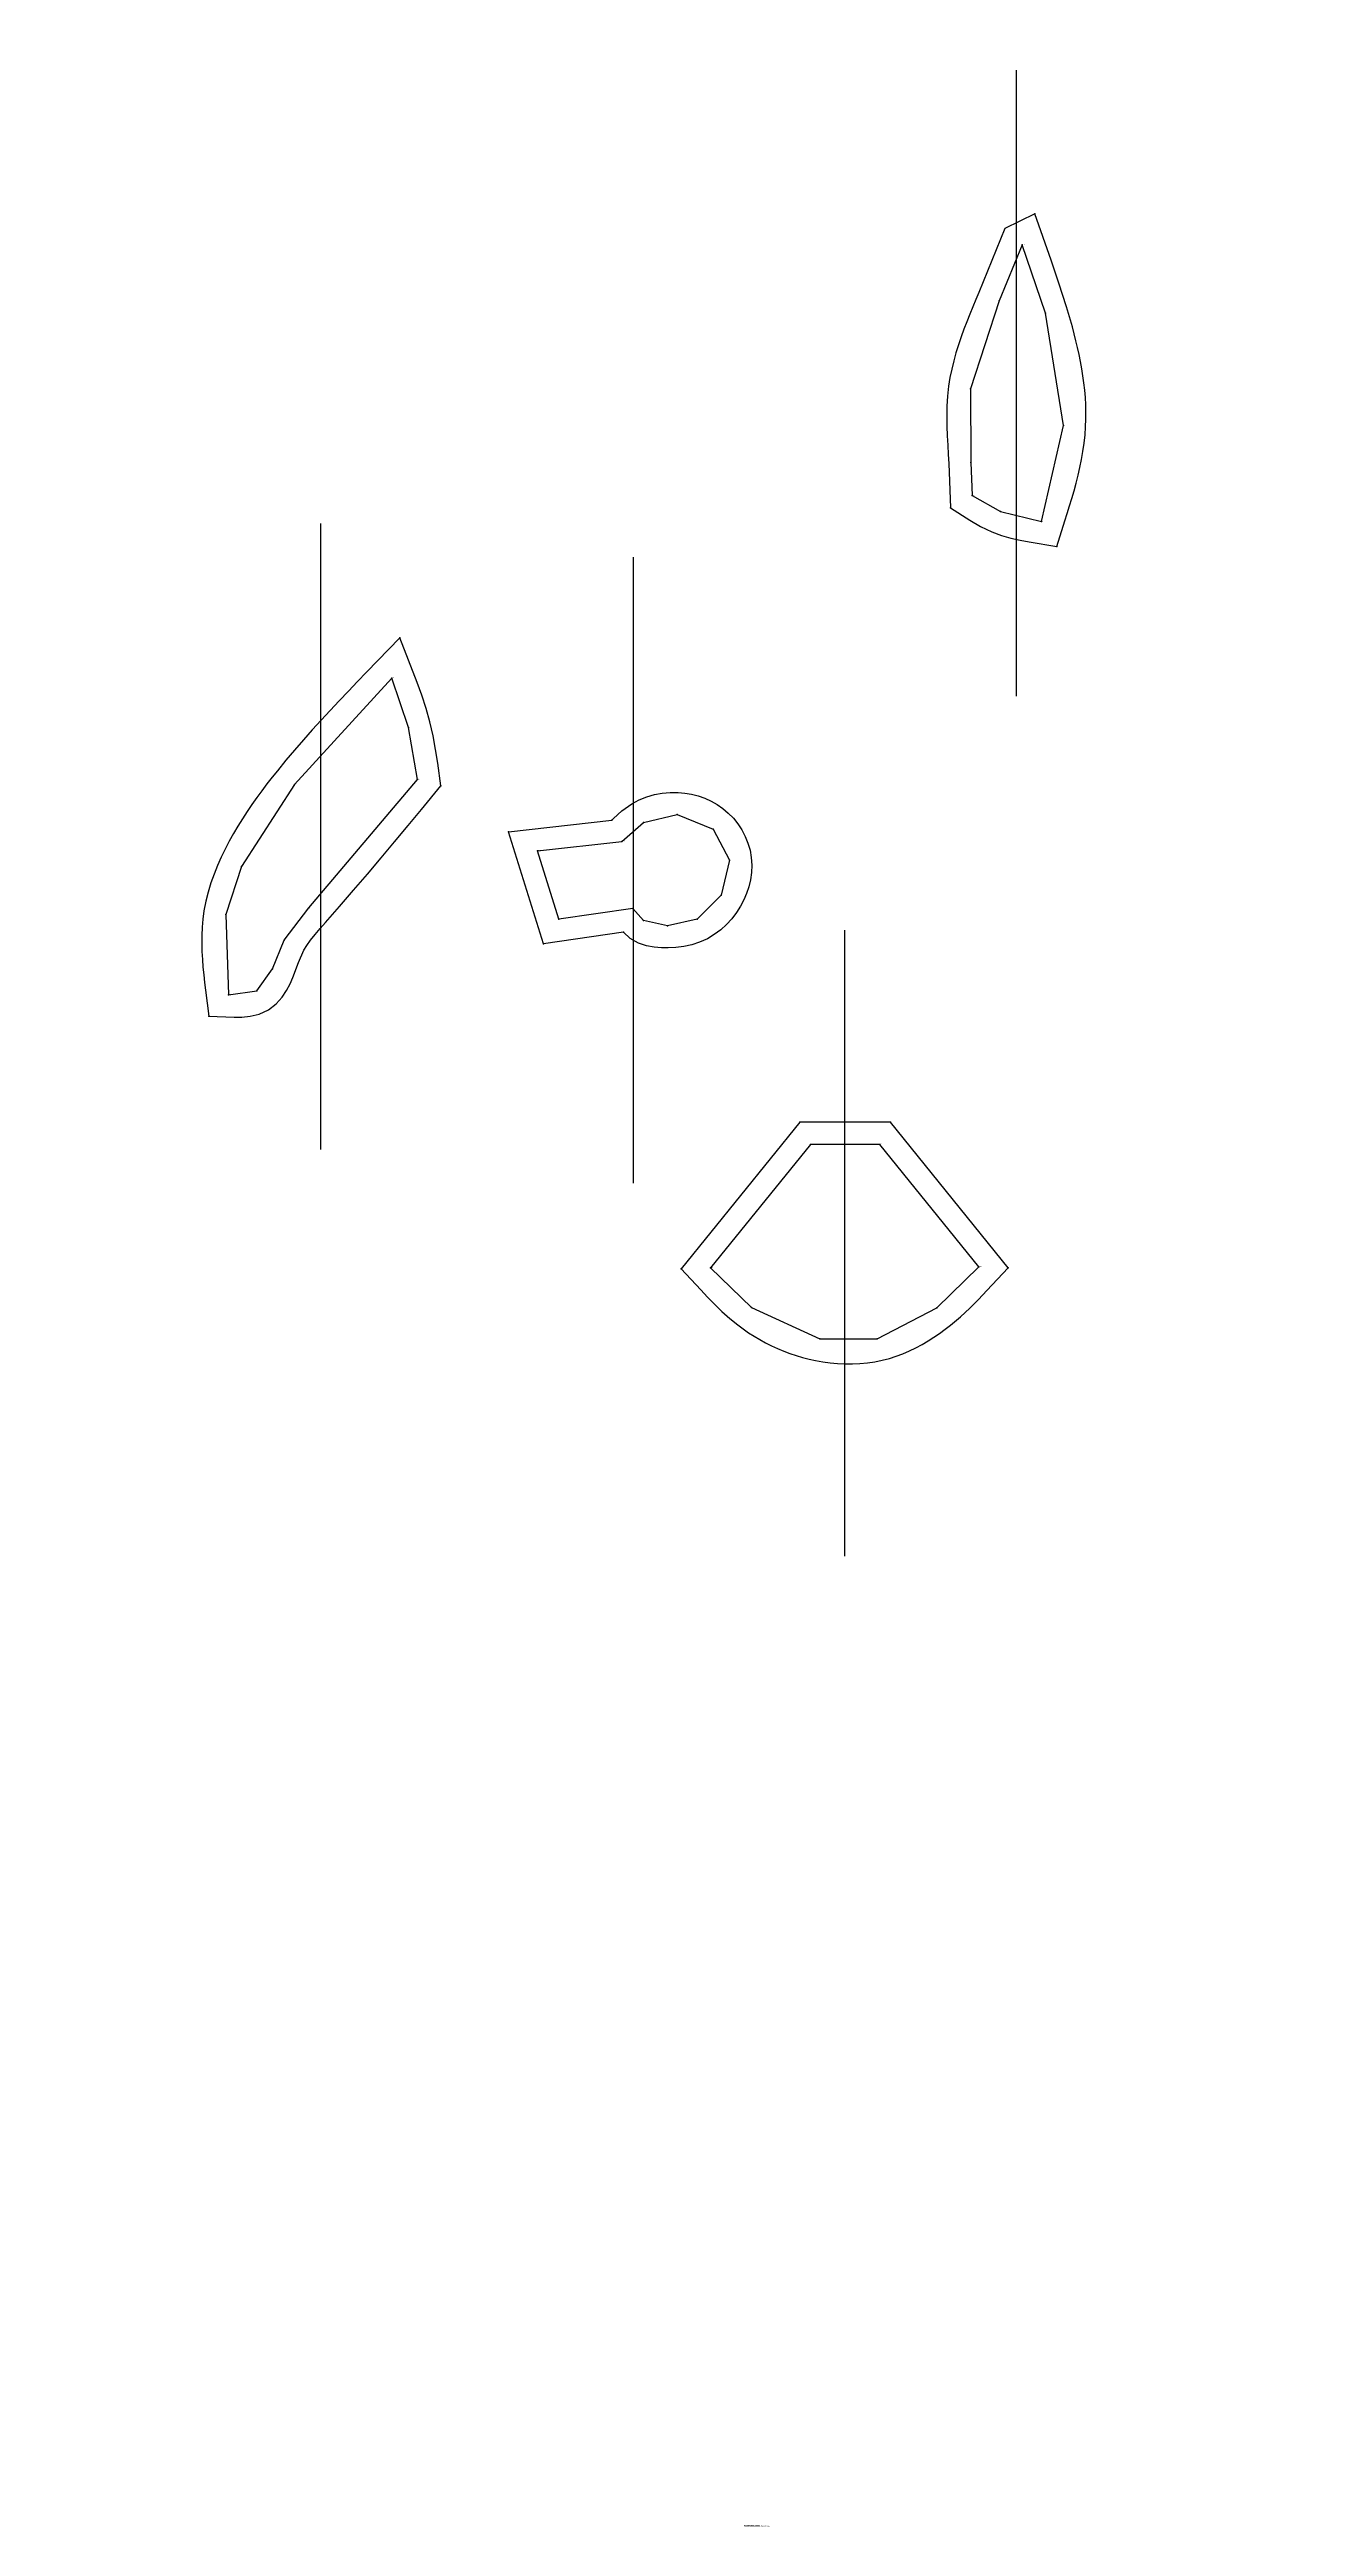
# Model space of a CAD drawing. Extents: x -200 to 162, y 0 to 712.
import ezdxf

# ---------------------------------------------------------------- set-up
doc = ezdxf.new("R2010")
doc.units = 0

# ---------------------------------------------------------------- blocks, each defined once
blk = doc.blocks.new('Pattern_2104556_M')
at = {"layer": '1'}
blk.add_lwpolyline([(-59.300674, 481.728729), (-35.026276, 484.428955), (-28.85437, 489.829346), (-19.210754, 492.143829), (-8.79567, 487.900635), (-4.166733, 479.028534), (-6.481201, 468.999176), (-13.424591, 462.055786), (-21.910965, 460.127075), (-28.85437, 461.670044), (-31.940323, 465.141724), (-53.15625, 462.055786)], close=True, dxfattribs=at)
at = {"layer": '14'}
blk.add_lwpolyline([(-67.658333, 487.188202), (-37.983582, 490.489136), (-37.505367, 490.97879), (-35.060287, 493.205475), (-32.191063, 495.248779), (-30.063501, 496.369812), (-27.922184, 497.22876), (-25.717604, 497.868103), (-23.465836, 498.291809), (-21.183361, 498.50061), (-18.908741, 498.492859), (-16.936684, 498.311462), (-15.006886, 497.973877), (-13.107033, 497.477966), (-11.247135, 496.822388), (-9.439417, 496.005066), (-7.696667, 495.023621), (-6.033997, 493.875366), (-4.469349, 492.559265), (-3.015121, 491.069458), (-1.713734, 489.446686), (-0.575485, 487.708862), (0.392391, 485.865662), (1.178974, 483.926392), (1.769882, 481.899963), (2.146385, 479.798798), (2.288826, 477.627502), (2.196846, 475.486603), (1.89529, 473.405212), (1.40823, 471.393982), (0.757133, 469.460022), (-0.039991, 467.607452), (-0.974878, 465.826569), (-2.149345, 463.961639), (-3.489614, 462.184448), (-4.99065, 460.520203), (-6.654547, 458.987976), (-8.483677, 457.611298), (-10.480286, 456.417755), (-12.700832, 455.416107), (-14.977978, 454.679779), (-17.262428, 454.183899), (-19.533051, 453.893524), (-21.776735, 453.77533), (-23.713707, 453.795593), (-25.761253, 453.971741), (-27.945393, 454.391113), (-30.238983, 455.173126), (-32.642532, 456.511261), (-34.573341, 458.341919), (-57.602615, 454.992249), (-67.658333, 487.188232)], close=True, dxfattribs=at)
at = {"layer": '2'}
for p in [(-67.658333, 487.188232), (-67.658333, 487.188232), (-67.658333, 487.188202), (-67.658333, 487.188202), (-37.983582, 490.489136), (-37.983582, 490.489136), (-35.026276, 484.428955), (-35.026276, 484.428955), (-59.300674, 481.728729), (-59.300674, 481.728729), (-31.940323, 465.141724), (-31.940323, 465.141724), (-53.15625, 462.055786), (-53.15625, 462.055786), (-34.573341, 458.341919), (-34.573341, 458.341919), (-57.602615, 454.992249), (-57.602615, 454.992249)]:
    blk.add_point(p, dxfattribs=at)
at = {"layer": '3'}
for p in [(-19.210754, 492.143829), (-19.210754, 492.143829), (-28.85437, 489.829346), (-28.85437, 489.829346), (-8.79567, 487.900635), (-8.79567, 487.900635), (-4.166733, 479.028534), (-4.166733, 479.028534), (-6.481201, 468.999176), (-6.481201, 468.999176), (-28.85437, 461.670044), (-28.85437, 461.670044), (-21.910965, 460.127075), (-21.910965, 460.127075), (-13.424591, 462.055786), (-13.424591, 462.055786)]:
    blk.add_point(p, dxfattribs=at)
at = {"layer": '7'}
blk.add_line((-31.685394, 386.138336), (-31.685394, 566.138306), dxfattribs=at)
at = {"layer": '84'}
blk.add_lwpolyline([(-59.300674, 481.728729), (-35.026276, 484.428955), (-35.026276, 484.428955), (-28.85437, 489.829346), (-19.210754, 492.143829), (-8.79567, 487.900635), (-4.166733, 479.028534), (-6.481201, 468.999176), (-13.424591, 462.055786), (-21.910965, 460.127075), (-28.85437, 461.670044), (-31.940323, 465.141724), (-31.940323, 465.141724), (-53.15625, 462.055786), (-53.15625, 462.055786), (-59.300674, 481.728729)], close=True, dxfattribs=at)
at = {"layer": '1'}
for s, p in [('# 112', (-35.026276, 484.428955)), ('# 111', (-59.300674, 481.728729)), ('# 113', (-31.940323, 465.141724)), ('# 114', (-53.15625, 462.055786))]:
    blk.add_text(s, height=0.25, dxfattribs=at).set_placement(p)
blk = doc.blocks.new('Pattern_4459199_M')
at = {"layer": '1'}
blk.add_lwpolyline([(-9.626589, 361.793549), (2.170996, 350.399994), (21.872208, 341.371857), (38.342724, 341.425232), (55.425011, 350.292603), (67.564209, 362.087067), (39.094601, 397.30719), (19.136501, 397.30719)], close=True, dxfattribs=at)
at = {"layer": '14'}
blk.add_lwpolyline([(-18.027731, 361.509949), (-12.393328, 355.440521), (-10.447084, 353.382141), (-8.425081, 351.321991), (-6.305037, 349.280487), (-4.067289, 347.283142), (-1.719852, 345.3797), (-0.178711, 344.238525), (1.377665, 343.166473), (2.971136, 342.147308), (4.601431, 341.181427), (6.265717, 340.270874), (7.962917, 339.416718), (9.690887, 338.620575), (11.448261, 337.88385), (13.233452, 337.207977), (15.043537, 336.595001), (16.878979, 336.045746), (18.736839, 335.562286), (20.620117, 335.145294), (22.699509, 334.769318), (24.80418, 334.479279), (26.927296, 334.279846), (29.06287, 334.175476), (31.20937, 334.170563), (33.361515, 334.269897), (35.514889, 334.478394), (37.663464, 334.800964), (39.79789, 335.24176), (41.816853, 335.775604), (43.789658, 336.407959), (45.715702, 337.131104), (47.594688, 337.937653), (49.425861, 338.820129), (51.208027, 339.771088), (52.943489, 340.785217), (54.629238, 341.854431), (56.268452, 342.974579), (57.859055, 344.13855), (59.431374, 345.364288), (62.236557, 347.74173), (64.90461, 350.219177), (67.431946, 352.731781), (69.84977, 355.247131), (75.983505, 361.772583), (42.126808, 403.657196), (16.108021, 403.657196), (-18.027731, 361.509949)], close=True, dxfattribs=at)
at = {"layer": '2'}
for p in [(16.108021, 403.657196), (16.108021, 403.657196), (42.126808, 403.657196), (42.126808, 403.657196), (19.136501, 397.30719), (19.136501, 397.30719), (39.094601, 397.30719), (39.094601, 397.30719), (-18.027731, 361.509949), (-18.027731, 361.509949), (-18.027731, 361.509949), (-18.027731, 361.509949), (-9.626589, 361.793549), (-9.626589, 361.793549), (67.564209, 362.087067), (67.564209, 362.087067), (75.983505, 361.772583), (75.983505, 361.772583)]:
    blk.add_point(p, dxfattribs=at)
at = {"layer": '3'}
for p in [(2.170996, 350.399994), (2.170996, 350.399994), (55.425011, 350.292603), (55.425011, 350.292603), (21.872208, 341.371857), (21.872208, 341.371857), (38.342724, 341.425232), (38.342724, 341.425232)]:
    blk.add_point(p, dxfattribs=at)
at = {"layer": '7'}
blk.add_line((28.968803, 458.914032), (28.968819, 278.914032), dxfattribs=at)
at = {"layer": '84'}
blk.add_lwpolyline([(-9.626589, 361.793549), (2.170996, 350.399994), (21.872208, 341.371857), (38.342724, 341.425232), (55.425011, 350.292603), (67.564209, 362.087067), (67.564209, 362.087067), (39.094601, 397.30719), (39.094601, 397.30719), (30.052143, 397.30719), (23.450951, 397.30719), (19.136501, 397.30719), (19.136501, 397.30719), (-9.626589, 361.793549)], close=True, dxfattribs=at)
at = {"layer": '1'}
for s, p in [('# 64', (19.136501, 397.30719)), ('# 63', (39.094601, 397.30719)), ('# 61', (-9.626589, 361.793549)), ('# 62', (67.564209, 362.087067))]:
    blk.add_text(s, height=0.25, dxfattribs=at).set_placement(p)
blk = doc.blocks.new('Pattern_3436680_M')
at = {"layer": '1'}
blk.add_lwpolyline([(-93.752914, 502.257843), (-96.365067, 517.184448), (-101.216232, 531.364746), (-129.117874, 500.762238), (-144.417679, 477.252808), (-148.895645, 463.445679), (-148.149307, 440.309387), (-139.939682, 441.428894), (-135.461685, 447.772705), (-132.103195, 455.982361), (-125.013046, 465.311493)], close=True, dxfattribs=at)
at = {"layer": '14'}
blk.add_lwpolyline([(-87.082413, 500.362274), (-87.986595, 506.936157), (-88.579353, 510.825378), (-89.301216, 514.779358), (-90.212967, 518.766724), (-91.326096, 522.657654), (-92.58564, 526.428406), (-93.924812, 530.08136), (-98.849609, 542.939087), (-108.418877, 533.054016), (-111.02285, 530.356506), (-113.650803, 527.618103), (-116.271553, 524.862732), (-118.876411, 522.091003), (-121.468735, 519.290833), (-124.043091, 516.459167), (-126.593948, 513.593262), (-129.117416, 510.688293), (-131.608139, 507.74115), (-134.05545, 504.75528), (-135.56691, 502.860077), (-137.056274, 500.946625), (-138.524841, 499.006287), (-139.96991, 497.035492), (-141.389038, 495.029724), (-142.774109, 492.992615), (-144.12442, 490.916931), (-145.433823, 488.803619), (-146.698242, 486.650024), (-147.914215, 484.452484), (-149.075531, 482.212219), (-150.180359, 479.921906), (-151.256683, 477.499664), (-152.25679, 475.013733), (-153.16449, 472.466583), (-153.963623, 469.858643), (-154.636948, 467.19101), (-155.162659, 464.483917), (-155.49147, 462.089508), (-155.700516, 459.720917), (-155.804947, 457.373749), (-155.818695, 455.050446), (-155.755295, 452.751343), (-155.627838, 450.478943), (-155.448746, 448.231873), (-155.229996, 446.011169), (-154.983459, 443.819885), (-154.719269, 441.650574), (-153.770325, 434.140137), (-146.436478, 433.899841), (-144.286362, 433.913879), (-141.901215, 434.13092), (-139.28157, 434.742493), (-136.608521, 435.971436), (-134.393341, 437.708893), (-132.707596, 439.639343), (-131.426254, 441.589844), (-130.425064, 443.486847), (-129.599213, 445.326782), (-127.954193, 449.585297), (-126.430397, 453.102783), (-125.594009, 454.528198), (-124.512848, 456.068939), (-123.23777, 457.677124), (-121.802322, 459.356079), (-120.25058, 461.111298), (-116.171967, 465.748047), (-112.14502, 470.397034), (-108.173157, 475.044159), (-104.251022, 479.685059), (-100.367737, 484.322021), (-96.514656, 488.954529), (-92.679367, 493.586792), (-87.082413, 500.362274)], close=True, dxfattribs=at)
at = {"layer": '2'}
for p in [(-98.849609, 542.939087), (-98.849609, 542.939087), (-101.216232, 531.364746), (-101.216232, 531.364746), (-93.752914, 502.257843), (-93.752914, 502.257843), (-87.082413, 500.362274), (-87.082413, 500.362274), (-87.082413, 500.362274), (-87.082413, 500.362274), (-148.149307, 440.309387), (-148.149307, 440.309387), (-153.770325, 434.140137), (-153.770325, 434.140137)]:
    blk.add_point(p, dxfattribs=at)
at = {"layer": '3'}
for p in [(-96.365067, 517.184448), (-96.365067, 517.184448), (-129.117874, 500.762238), (-129.117874, 500.762238), (-144.417679, 477.252808), (-144.417679, 477.252808), (-148.895645, 463.445679), (-148.895645, 463.445679), (-125.013046, 465.311493), (-125.013046, 465.311493), (-132.103195, 455.982361), (-132.103195, 455.982361), (-135.461685, 447.772705), (-135.461685, 447.772705), (-139.939682, 441.428894), (-139.939682, 441.428894)]:
    blk.add_point(p, dxfattribs=at)
at = {"layer": '7'}
blk.add_line((-121.61055, 395.807617), (-121.61055, 575.807617), dxfattribs=at)
at = {"layer": '84'}
blk.add_lwpolyline([(-93.752914, 502.257843), (-96.365067, 517.184448), (-101.216232, 531.364746), (-101.216232, 531.364746), (-129.117874, 500.762238), (-144.417679, 477.252808), (-148.895645, 463.445679), (-148.149307, 440.309387), (-148.149307, 440.309387), (-139.939682, 441.428894), (-135.461685, 447.772705), (-132.103195, 455.982361), (-125.013046, 465.311493), (-93.752914, 502.257843)], close=True, dxfattribs=at)
at = {"layer": '1'}
for s, p in [('# 42', (-101.216232, 531.364746)), ('# 41', (-93.752914, 502.257843)), ('# 43', (-148.149307, 440.309387))]:
    blk.add_text(s, height=0.25, dxfattribs=at).set_placement(p)
blk = doc.blocks.new('Pattern_3123086_M')
at = {"layer": '1'}
blk.add_lwpolyline([(85.548515, 576.370239), (91.892113, 604.021484), (86.670181, 636.256653), (79.97998, 655.976624), (73.401299, 639.845276), (65.153069, 614.509521), (65.225769, 593.359253), (65.640358, 583.880188), (73.75679, 579.24176)], close=True, dxfattribs=at)
at = {"layer": '14'}
blk.add_lwpolyline([(89.935043, 569.203369), (92.275703, 576.573914), (92.947754, 578.710938), (93.613029, 580.869568), (94.263901, 583.048218), (94.892647, 585.245667), (95.492546, 587.464478), (96.056419, 589.706848), (96.57608, 591.971252), (97.044197, 594.260864), (97.452377, 596.575256), (97.792419, 598.915527), (98.05587, 601.28241), (98.233185, 603.665466), (98.313461, 605.785767), (98.323441, 607.893372), (98.267517, 609.993103), (98.149803, 612.083374), (97.974373, 614.163391), (97.745079, 616.233582), (97.466034, 618.291443), (97.140945, 620.337402), (96.773544, 622.37085), (96.367668, 624.390686), (95.92659, 626.397644), (95.454247, 628.389771), (94.953796, 630.367676), (94.428955, 632.329834), (93.883018, 634.276123), (93.319702, 636.204529), (92.732582, 638.146912), (90.56311, 644.902222), (88.282928, 651.550476), (83.586029, 664.818909), (75.01297, 660.612793), (67.532135, 642.269348), (66.679626, 640.225037), (65.807266, 638.126221), (64.938805, 636.005981), (64.081047, 633.85614), (63.243927, 631.675049), (62.436543, 629.457703), (61.67123, 627.207581), (60.957687, 624.918823), (60.307411, 622.590088), (59.732441, 620.220398), (59.244785, 617.807434), (58.856094, 615.343445), (58.543388, 612.428284), (58.37196, 609.526306), (58.316097, 606.663208), (58.34914, 603.841492), (58.44582, 601.06427), (58.582207, 598.334167), (58.735126, 595.661987), (58.883625, 593.040833), (59.439968, 580.320679), (64.950974, 576.770996), (67.969826, 574.991821), (71.268242, 573.391235), (74.046471, 572.36853), (76.776245, 571.593811), (79.441666, 570.997314), (82.020775, 570.519836), (89.935043, 569.203369)], close=True, dxfattribs=at)
at = {"layer": '2'}
for p in [(83.586029, 664.818909), (83.586029, 664.818909), (79.97998, 655.976624), (79.97998, 655.976624), (59.439968, 580.320679), (59.439968, 580.320679), (65.640358, 583.880188), (65.640358, 583.880188), (85.548515, 576.370239), (85.548515, 576.370239), (89.935043, 569.203369), (89.935043, 569.203369), (89.935043, 569.203369), (89.935043, 569.203369)]:
    blk.add_point(p, dxfattribs=at)
at = {"layer": '3'}
for p in [(73.401299, 639.845276), (73.401299, 639.845276), (86.670181, 636.256653), (86.670181, 636.256653), (65.153069, 614.509521), (65.153069, 614.509521), (91.892113, 604.021484), (91.892113, 604.021484), (65.225769, 593.359253), (65.225769, 593.359253), (73.75679, 579.24176), (73.75679, 579.24176)]:
    blk.add_point(p, dxfattribs=at)
at = {"layer": '7'}
blk.add_line((78.319931, 526.173462), (78.319931, 706.173462), dxfattribs=at)
at = {"layer": '84'}
blk.add_lwpolyline([(85.548515, 576.370239), (91.892113, 604.021484), (86.670181, 636.256653), (79.97998, 655.976624), (79.97998, 655.976624), (73.401299, 639.845276), (65.153069, 614.509521), (65.225769, 593.359253), (65.640358, 583.880188), (65.640358, 583.880188), (73.75679, 579.24176), (85.548515, 576.370239)], close=True, dxfattribs=at)
at = {"layer": '1'}
for s, p in [('# 31', (79.97998, 655.976624)), ('# 32', (65.640358, 583.880188)), ('# 30', (85.548515, 576.370239))]:
    blk.add_text(s, height=0.25, dxfattribs=at).set_placement(p)

msp = doc.modelspace()

# ---------------------------------------------------------------- block references
at = {"layer": '1'}
for name in ['Pattern_3123086_M', 'Pattern_3436680_M', 'Pattern_2104556_M', 'Pattern_4459199_M']:
    msp.add_blockref(name, (0, 0), dxfattribs=at)

# ---------------------------------------------------------------- texts
for s in ['AUTHOR: CLO Virtual Fashion Inc.', 'VERSION: 3', 'STYLE NAME: elephant', 'CREATION DATE: 12-10-2026', 'CREATION TIME: 11:43', 'SAMPLE SIZE: M', 'PRODUCT: CLO Network OnlineAuth 2024.2.214', 'UNITS: METRIC']:
    msp.add_text(s, height=0.25, dxfattribs=at).set_placement((0, 0))

doc.saveas('drawing.dxf')
